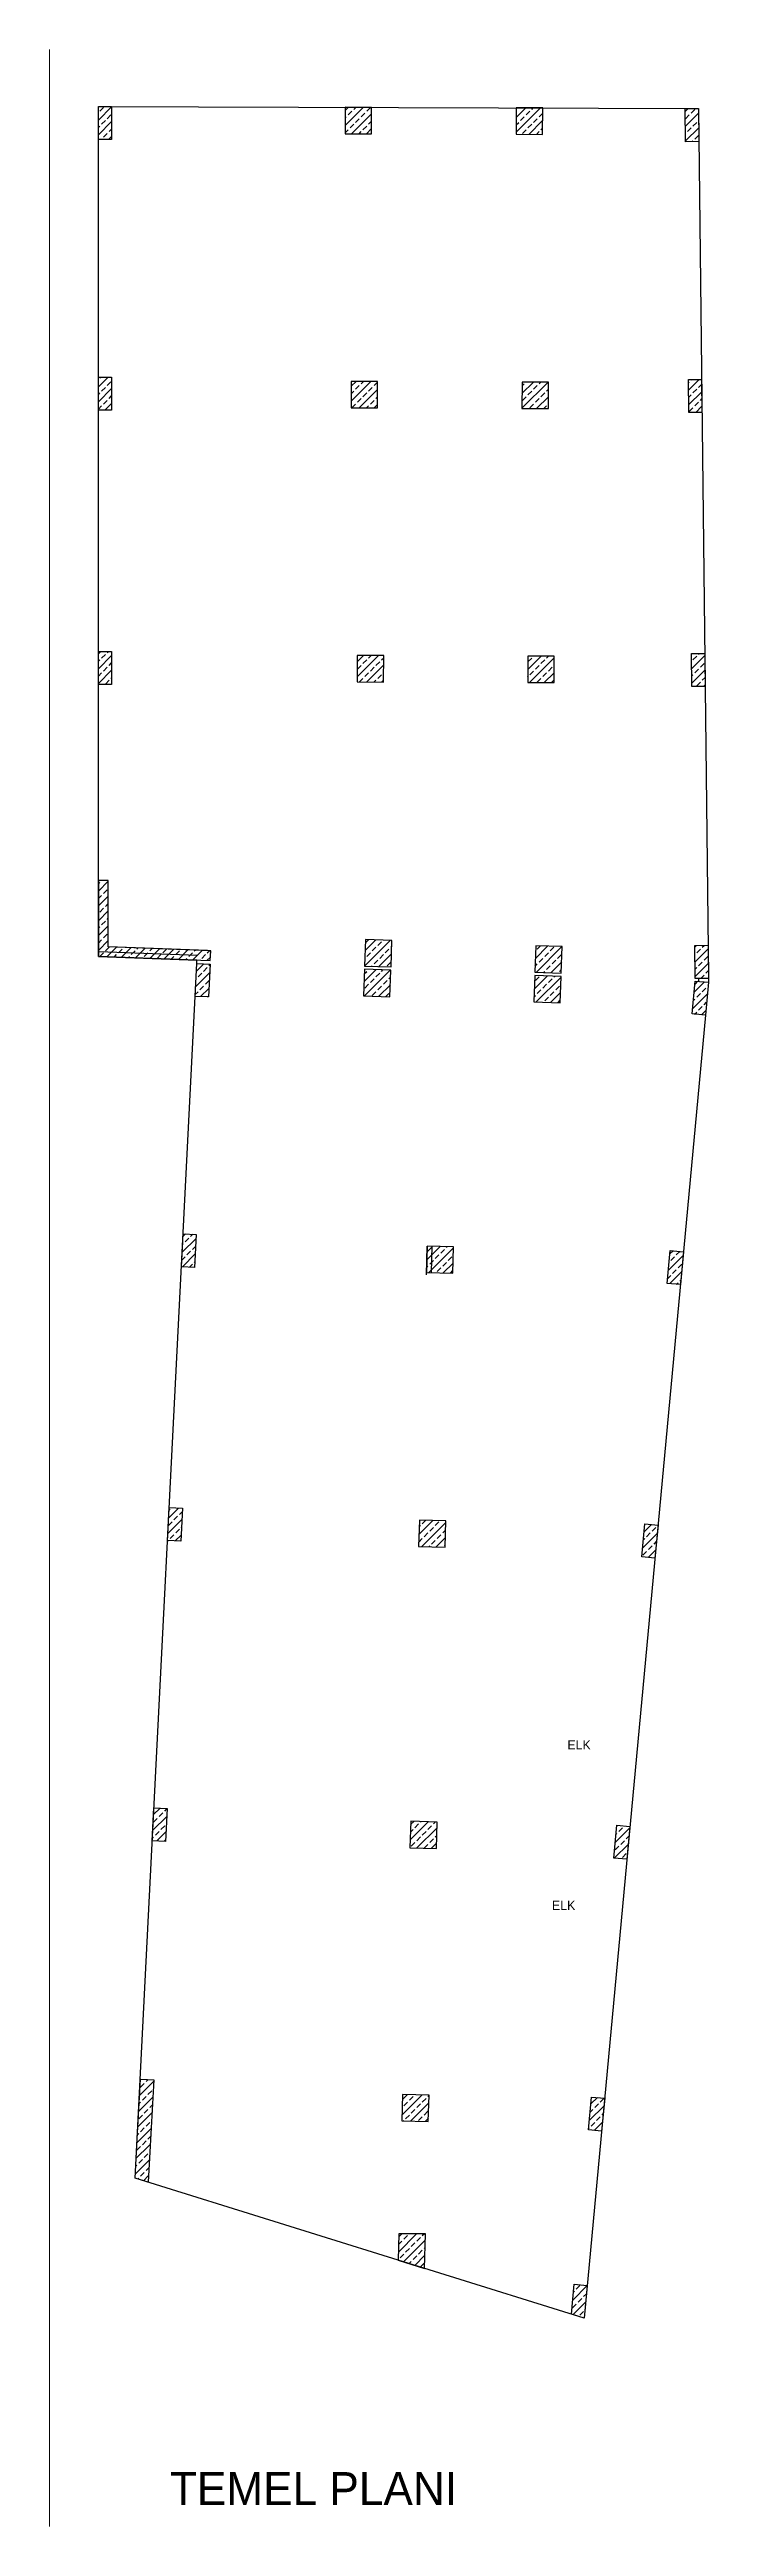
# Model space of a CAD drawing. Header units: centimetres. Extents: x 247996 to 315152, y -468471 to -440326.
# Drawn here: x 278382 to 280377, y -447827 to -440327 of the extents above; entities that cross this region are included whole.
import ezdxf

# ---------------------------------------------------------------- set-up
doc = ezdxf.new("R2010")
doc.units = ezdxf.units.CM
doc.layers.add('SCOTT-ANTED', color=144, linetype='Continuous', lineweight=0)
doc.layers.add('SCOTT-MKDU0', color=50, linetype='Continuous')
doc.styles.add('style1', font='AcadEref.ttf')

msp = doc.modelspace()

# ---------------------------------------------------------------- texts
at = {"layer": 'SCOTT-MKDU0', "color": 8, "ltscale": 0.03, "style": 'style1'}
for p in [(279949.9, -445473.9), (279903.1, -445959.9)]:
    msp.add_text('ELK', height=28, dxfattribs=at).set_placement(p)
at = {"layer": 'SCOTT-MKDU0', "color": 8, "ltscale": 0.03, "insert": (278746.4, -447661.9), "char_height": 100, "attachment_point": 1}
msp.add_mtext_dynamic_manual_height_columns('TEMEL PLANI', width=6918.504, gutter_width=6, heights=[0], dxfattribs=at)

# ---------------------------------------------------------------- linework, layer by layer
at = {"layer": 'SCOTT-ANTED'}
msp.add_line((278382, -440326.5), (278382, -447826.5), dxfattribs=at)
at = {"layer": 'SCOTT-MKDU0', "color": 8, "ltscale": 0.03}
for p, q in [((278530, -440498.9), (278570, -440498.9)), ((278530, -440598.9), (278530, -440498.9)), ((278530, -440540), (278570, -440500)), ((278530, -440584.9), (278570, -440544.9)), ((278534.1, -440513.4), (278545.4, -440502.2)), ((278539.7, -440552.7), (278551, -440541.5)), ((278556.6, -440535.9), (278567.8, -440524.6)), ((278570, -440498.9), (278570, -440598.9)), ((279277.3, -440501.5), (279277, -440581.5)), ((279277.1, -440556.2), (279331.6, -440501.7)), ((279277.1, -440533.7), (279280.6, -440530.3)), ((279277.2, -440511.2), (279286.9, -440501.5)), ((279357.3, -440501.7), (279277.3, -440501.5)), ((279286.2, -440524.6), (279297.4, -440513.4)), ((279296.7, -440581.5), (279357.2, -440521)), ((279303.1, -440507.8), (279309.3, -440501.6)), ((279308.7, -440547.1), (279319.9, -440535.9)), ((279325.5, -440530.3), (279336.7, -440519)), ((279342.3, -440513.4), (279353.6, -440502.2)), ((279348, -440552.7), (279357.1, -440543.6)), ((279357, -440581.7), (279357.3, -440501.7)), ((279795.3, -440503.2), (279795, -440583.2)), ((279795, -440577.1), (279868.6, -440503.5)), ((279795.1, -440554.6), (279802.6, -440547.1)), ((279795.2, -440532.1), (279823.9, -440503.3)), ((279795.2, -440509.5), (279797, -440507.8)), ((279875.3, -440503.5), (279795.3, -440503.2)), ((279808.2, -440541.5), (279819.4, -440530.3)), ((279825, -440524.6), (279836.3, -440513.4)), ((279833.7, -440583.4), (279875.1, -440541.9)), ((279841.9, -440507.8), (279846.3, -440503.4)), ((279847.5, -440547.1), (279858.7, -440535.9)), ((279864.3, -440530.3), (279875.2, -440519.4)), ((279875, -440583.5), (279875.3, -440503.5)), ((280306.8, -440505.6), (280346.8, -440505.1)), ((280307.9, -440605.6), (280306.8, -440505.6)), ((280306.9, -440514.2), (280315.7, -440505.5)), ((280307.4, -440558.6), (280347, -440519.1)), ((280307.7, -440535.9), (280319, -440524.6)), ((280324.6, -440519), (280335.8, -440507.8)), ((280330.2, -440558.3), (280341.4, -440547.1)), ((280346.8, -440505.1), (280347.9, -440605.1)), ((280347, -440541.5), (280347.2, -440541.3)), ((278530, -440562.4), (278534.1, -440558.3)), ((278570, -440598.9), (278530, -440598.9)), ((278538.4, -440598.9), (278539.7, -440597.6)), ((278545.4, -440592), (278556.6, -440580.8)), ((278560.9, -440598.9), (278570, -440589.8)), ((278562.2, -440575.2), (278570, -440567.3)), ((279277, -440578.8), (279286.2, -440569.5)), ((279277, -440581.5), (279357, -440581.7)), ((279291.8, -440563.9), (279303.1, -440552.7)), ((279319, -440581.6), (279325.5, -440575.2)), ((279331.1, -440569.5), (279342.3, -440558.3)), ((279341.4, -440581.7), (279357, -440566.1)), ((279795, -440583.2), (279875, -440583.5)), ((279813.8, -440580.8), (279825, -440569.5)), ((279830.6, -440563.9), (279841.9, -440552.7)), ((279856, -440583.5), (279864.3, -440575.2)), ((279869.9, -440569.5), (279875, -440564.4)), ((280307.7, -440580.8), (280307.7, -440580.8)), ((280307.9, -440603), (280347.5, -440563.5)), ((280347.9, -440605.1), (280307.9, -440605.6)), ((280313.3, -440575.2), (280324.6, -440563.9)), ((280328, -440605.3), (280330.2, -440603.2)), ((280335.8, -440597.6), (280347, -440586.4)), ((278530, -441348.2), (278559.3, -441318.9)), ((278530, -441318.9), (278570, -441318.9)), ((278530, -441418.9), (278530, -441318.9)), ((278530, -441393.1), (278570, -441353.1)), ((278530, -441370.7), (278534.1, -441366.5)), ((278534.1, -441321.6), (278536.8, -441318.9)), ((278539.7, -441360.9), (278551, -441349.7)), ((278556.6, -441344.1), (278567.8, -441332.9)), ((278570, -441318.9), (278570, -441418.9)), ((279295.5, -441331.4), (279295.2, -441411.4)), ((279295.3, -441391.2), (279354.8, -441331.6)), ((279295.4, -441346.1), (279310.1, -441331.5)), ((279295.4, -441368.6), (279303.1, -441360.9)), ((279375.5, -441331.7), (279295.5, -441331.4)), ((279308.7, -441355.3), (279319.9, -441344.1)), ((279319.9, -441411.5), (279375.4, -441355.9)), ((279325.5, -441338.5), (279332.5, -441331.5)), ((279331.1, -441377.8), (279342.3, -441366.5)), ((279348, -441360.9), (279359.2, -441349.7)), ((279364.8, -441344.1), (279375.5, -441333.4)), ((279375.2, -441411.7), (279375.5, -441331.7)), ((279812.6, -441333.3), (279812.3, -441413.3)), ((279812.3, -441412.9), (279891.7, -441333.6)), ((279812.5, -441367.9), (279846.9, -441333.4)), ((279892.6, -441333.6), (279812.6, -441333.3)), ((279812.6, -441345.3), (279819.4, -441338.5)), ((279830.6, -441372.2), (279841.9, -441360.9)), ((279847.5, -441355.3), (279858.7, -441344.1)), ((279864.3, -441338.5), (279869.3, -441333.5)), ((279869.9, -441377.8), (279881.2, -441366.5)), ((279886.8, -441360.9), (279892.5, -441355.2)), ((279892.3, -441413.6), (279892.6, -441333.6)), ((280316.2, -441325.6), (280356.2, -441325.2)), ((280317.3, -441425.6), (280316.2, -441325.6)), ((280316.3, -441335.5), (280319, -441332.9)), ((280316.6, -441357.7), (280349, -441325.2)), ((280316.8, -441379.9), (280324.6, -441372.2)), ((280317.1, -441402.1), (280356.6, -441362.5)), ((280324.6, -441327.2), (280326.3, -441325.5)), ((280330.2, -441366.5), (280341.4, -441355.3)), ((280347, -441349.7), (280356.4, -441340.3)), ((280356.2, -441325.2), (280357.3, -441425.2)), ((278530, -441415.6), (278539.7, -441405.8)), ((278570, -441418.9), (278530, -441418.9)), ((278545.4, -441400.2), (278556.6, -441389)), ((278549.1, -441418.9), (278570, -441398)), ((278562.2, -441383.4), (278570, -441375.6)), ((279295.2, -441411.4), (279375.2, -441411.7)), ((279297.5, -441411.4), (279308.7, -441400.2)), ((279314.3, -441394.6), (279325.5, -441383.4)), ((279342.2, -441411.6), (279348, -441405.8)), ((279353.6, -441400.2), (279364.8, -441389)), ((279364.6, -441411.6), (279375.2, -441401)), ((279370.4, -441383.4), (279375.3, -441378.5)), ((279812.3, -441413.3), (279892.3, -441413.6)), ((279813.8, -441389), (279825, -441377.8)), ((279836.3, -441411.4), (279847.5, -441400.2)), ((279853.1, -441394.6), (279864.3, -441383.4)), ((279856.7, -441413.5), (279892.5, -441377.7)), ((279879.1, -441413.5), (279886.8, -441405.8)), ((280357.3, -441425.2), (280317.3, -441425.6)), ((280319, -441422.7), (280330.2, -441411.4)), ((280335.8, -441405.8), (280347, -441394.6)), ((280338.7, -441425.4), (280357.1, -441406.9)), ((280352.6, -441389), (280356.9, -441384.7)), ((278530, -442156.4), (278537.6, -442148.8)), ((278530, -442148.8), (278570, -442148.8)), ((278530, -442248.8), (278530, -442148.8)), ((278530, -442201.3), (278570, -442161.3)), ((278530, -442178.9), (278534.1, -442174.8)), ((278539.7, -442169.1), (278551, -442157.9)), ((278545.4, -442208.4), (278556.6, -442197.2)), ((278556.6, -442152.3), (278560.1, -442148.8)), ((278562.2, -442191.6), (278570, -442183.8)), ((278570, -442148.8), (278570, -442248.8)), ((279313.7, -442161.5), (279313.4, -442241.5)), ((279313.5, -442226.1), (279377.9, -442161.7)), ((279313.6, -442181), (279333.1, -442161.5)), ((279393.7, -442161.7), (279313.7, -442161.5)), ((279314.3, -442202.8), (279325.5, -442191.6)), ((279331.1, -442186), (279342.3, -442174.8)), ((279342.9, -442241.6), (279393.6, -442190.8)), ((279348, -442169.1), (279355.5, -442161.6)), ((279353.6, -442208.4), (279364.8, -442197.2)), ((279370.4, -442191.6), (279381.6, -442180.4)), ((279387.2, -442174.8), (279393.7, -442168.3)), ((279393.4, -442241.7), (279393.7, -442161.7)), ((279829.9, -442163.2), (279829.7, -442243.2)), ((279829.8, -442203.7), (279870.1, -442163.4)), ((279909.9, -442163.5), (279829.9, -442163.2)), ((279830.6, -442180.4), (279841.9, -442169.1)), ((279835.1, -442243.3), (279909.9, -442168.4)), ((279847.5, -442163.5), (279847.7, -442163.3)), ((279853.1, -442202.8), (279864.3, -442191.6)), ((279869.9, -442186), (279881.2, -442174.8)), ((279886.8, -442169.1), (279892.5, -442163.5)), ((279892.4, -442208.4), (279903.6, -442197.2)), ((279909.2, -442191.6), (279909.9, -442191)), ((279909.7, -442243.5), (279909.9, -442163.5)), ((280325.9, -442155.5), (280365.8, -442155.1)), ((280325.9, -442156.6), (280327, -442155.5)), ((280327, -442255.5), (280325.9, -442155.5)), ((280326.4, -442201), (280365.9, -442161.5)), ((280330.2, -442174.8), (280341.4, -442163.5)), ((280347, -442157.9), (280349.7, -442155.3)), ((280352.6, -442197.2), (280363.9, -442186)), ((280365.8, -442155.1), (280367, -442255.1)), ((278530, -442246.2), (278570, -442206.2)), ((278530, -442223.8), (278539.7, -442214)), ((278570, -442248.8), (278530, -442248.8)), ((278551, -442247.7), (278562.2, -442236.5)), ((278567.8, -442230.9), (278570, -442228.7)), ((279313.4, -442241.5), (279393.4, -442241.7)), ((279320.5, -442241.5), (279331.1, -442230.9)), ((279336.7, -442225.3), (279348, -442214)), ((279365.3, -442241.6), (279370.4, -442236.5)), ((279376, -442230.9), (279387.2, -442219.7)), ((279387.6, -442241.7), (279393.5, -442235.9)), ((279392.9, -442214), (279393.5, -442213.4)), ((279829.7, -442226.2), (279830.6, -442225.3)), ((279829.7, -442243.2), (279909.7, -442243.5)), ((279836.3, -442219.7), (279847.5, -442208.4)), ((279858.7, -442242.1), (279869.9, -442230.9)), ((279875.6, -442225.3), (279886.8, -442214)), ((279879.9, -442243.4), (279909.8, -442213.5)), ((279902.2, -442243.5), (279909.2, -442236.5)), ((280326.6, -442223.2), (280330.2, -442219.7)), ((280326.9, -442245.4), (280366.4, -442205.9)), ((280367, -442255.1), (280327, -442255.5)), ((280335.8, -442214), (280347, -442202.8)), ((280341.4, -442253.3), (280352.6, -442242.1)), ((280358.2, -442236.5), (280366.7, -442228.1)), ((280362.1, -442255.1), (280366.9, -442250.3)), ((278560, -442843), (278530, -442843)), ((278530, -442843), (278530, -443072.8)), ((278530, -442874.9), (278560, -442844.9)), ((278530, -442852.4), (278534.1, -442848.3)), ((278545.4, -442882), (278556.6, -442870.7)), ((278560, -443043.9), (278560, -442843)), ((278530, -442897.3), (278539.7, -442887.6)), ((278530, -442919.8), (278560, -442889.8)), ((278530, -442964.7), (278560, -442934.7)), ((278534.1, -442938.1), (278545.4, -442926.9)), ((278551, -442921.2), (278560, -442912.2)), ((278530, -443009.6), (278560, -442979.6)), ((278530, -442987.1), (278534.1, -442983)), ((278530, -443032), (278539.7, -443022.3)), ((278530, -443054.5), (278560, -443024.5)), ((278539.7, -442977.4), (278551, -442966.1)), ((278545.4, -443016.7), (278556.6, -443005.4)), ((278556.6, -442960.5), (278560, -442957.1)), ((279338.8, -443021.7), (279335.9, -443101.7)), ((279335.9, -443101.6), (279413.2, -443024.4)), ((279337.6, -443055.1), (279369.9, -443022.8)), ((279338.4, -443031.8), (279348, -443022.3)), ((279418.8, -443024.6), (279338.8, -443021.7)), ((279415.9, -443104.5), (279418.8, -443024.6)), ((278530, -443072.8), (278868.4, -443085.3)), ((278530.3, -443072.9), (278828.7, -443083.6)), ((278530.9, -443057.9), (278829.5, -443068.6)), ((278534.1, -443072.8), (278545.4, -443061.6)), ((278551, -443055.9), (278562.2, -443044.7)), ((278555.6, -443073.8), (278584.6, -443044.8)), ((278869.9, -443055.3), (278560, -443043.9)), ((278860, -443054.6), (278560.1, -443043.8)), ((278577.3, -443074.6), (278584.6, -443067.2)), ((278590.3, -443061.6), (278601.5, -443050.3)), ((278598.9, -443075.4), (278627.9, -443046.4)), ((278620.6, -443076.2), (278623.9, -443072.8)), ((278629.5, -443067.2), (278640.8, -443055.9)), ((278642.2, -443077), (278671.2, -443048)), ((278646.4, -443050.3), (278649.5, -443047.2)), ((278668.8, -443072.8), (278680.1, -443061.6)), ((278685.5, -443078.6), (278714.5, -443049.6)), ((278685.7, -443055.9), (278692.8, -443048.8)), ((278708.1, -443078.4), (278719.3, -443067.2)), ((278725, -443061.6), (278736.1, -443050.4)), ((278728.8, -443080.1), (278757.8, -443051.2)), ((278750.5, -443080.9), (278758.6, -443072.8)), ((278764.2, -443067.2), (278775.5, -443055.9)), ((278772.1, -443081.7), (278801.1, -443052.8)), ((278793.8, -443082.5), (278797.9, -443078.4)), ((278803.5, -443072.8), (278814.8, -443061.6)), ((278815.4, -443083.3), (278844.4, -443054.4)), ((278820.4, -443055.9), (278822.7, -443053.6)), ((278822.9, -443193.4), (278827.9, -443093.5)), ((278826.8, -443116.9), (278849.1, -443094.6)), ((278827.9, -443093.5), (278867.9, -443095.5)), ((278837.1, -443084.1), (278837.2, -443084)), ((278842.8, -443078.4), (278854, -443067.2)), ((278858.7, -443084.9), (278868.9, -443074.7)), ((278859.7, -443061.6), (278866, -443055.2)), ((278860, -443055), (278860, -443054.6)), ((278867.9, -443095.5), (278862.8, -443195.4)), ((278865.3, -443100.8), (278867.7, -443098.4)), ((278868.4, -443085.3), (278869.9, -443055.3)), ((279342.3, -443072.8), (279353.6, -443061.6)), ((279359.2, -443055.9), (279370.4, -443044.7)), ((279364.8, -443095.2), (279376, -443084)), ((279376, -443039.1), (279387.2, -443027.9)), ((279379.3, -443103.2), (279417.3, -443065.2)), ((279381.6, -443078.4), (279392.9, -443067.2)), ((279398.5, -443061.6), (279409.7, -443050.3)), ((279404.1, -443100.8), (279415.3, -443089.6)), ((279415.3, -443044.7), (279418.1, -443041.9)), ((279854.4, -443040.2), (279851.5, -443120.1)), ((279852.2, -443101.8), (279858.7, -443095.2)), ((279853, -443078.5), (279890.1, -443041.4)), ((279934.3, -443043), (279854.4, -443040.2)), ((279856.1, -443120.3), (279933.4, -443043)), ((279858.7, -443050.3), (279868.4, -443040.7)), ((279864.3, -443089.6), (279875.6, -443078.4)), ((279881.2, -443072.8), (279892.4, -443061.6)), ((279898, -443055.9), (279909.2, -443044.7)), ((279899.5, -443121.8), (279932.7, -443088.6)), ((279903.6, -443095.2), (279914.8, -443084)), ((279920.5, -443078.4), (279931.7, -443067.2)), ((279931.5, -443123), (279934.3, -443043)), ((280335.8, -443039.4), (280375.8, -443038.9)), ((280337, -443139.4), (280335.8, -443039.4)), ((280335.9, -443044.6), (280341.2, -443039.3)), ((280336.4, -443089), (280375.9, -443049.5)), ((280336.9, -443133.4), (280376.5, -443093.9)), ((280341.4, -443061.6), (280352.6, -443050.3)), ((280347, -443100.8), (280358.2, -443089.6)), ((280358.2, -443044.7), (280363.9, -443039.1)), ((280363.9, -443084), (280375.1, -443072.8)), ((280375.8, -443038.9), (280377, -443138.9)), ((278824.4, -443164.2), (278866.5, -443122)), ((278825.6, -443140.6), (278826, -443140.1)), ((278831.6, -443134.5), (278842.8, -443123.3)), ((278837.2, -443173.8), (278848.4, -443162.6)), ((278839.3, -443194.2), (278864.1, -443169.3)), ((278848.4, -443117.7), (278859.7, -443106.5)), ((278854, -443157), (278865.3, -443145.8)), ((279335.6, -443111.6), (279332.7, -443191.6)), ((279334.3, -443148.2), (279369.6, -443112.9)), ((279335.1, -443124.9), (279342.3, -443117.7)), ((279415.5, -443114.5), (279335.6, -443111.6)), ((279335.7, -443191.7), (279413, -443114.4)), ((279335.9, -443101.7), (279415.9, -443104.5)), ((279336.7, -443168.2), (279348, -443157)), ((279353.6, -443151.4), (279364.8, -443140.1)), ((279357.6, -443102.4), (279359.2, -443100.8)), ((279370.4, -443134.5), (279381.6, -443123.3)), ((279376, -443173.8), (279387.2, -443162.6)), ((279379, -443193.3), (279414, -443158.3)), ((279387.2, -443117.7), (279391.3, -443113.6)), ((279392.9, -443157), (279404.1, -443145.8)), ((279409.7, -443140.1), (279414.8, -443135)), ((279412.7, -443194.5), (279415.5, -443114.5)), ((279851.2, -443130.1), (279848.3, -443210)), ((279849.7, -443171.6), (279889.8, -443131.5)), ((279931.1, -443133), (279851.2, -443130.1)), ((279851.5, -443120.1), (279931.5, -443123)), ((279853.1, -443145.8), (279864.3, -443134.5)), ((279855.9, -443210.3), (279931, -443135.2)), ((279858.7, -443185), (279869.9, -443173.8)), ((279875.6, -443168.2), (279886.8, -443157)), ((279877.8, -443121), (279881.2, -443117.7)), ((279886.8, -443112.1), (279898, -443100.8)), ((279892.4, -443151.4), (279903.6, -443140.1)), ((279909.2, -443134.5), (279911.5, -443132.3)), ((279914.8, -443173.8), (279926.1, -443162.6)), ((279926.1, -443117.7), (279931.9, -443111.9)), ((279928.3, -443212.9), (279931.1, -443133)), ((280328, -443246.7), (280337.3, -443147.1)), ((280334.1, -443181.1), (280365.5, -443149.8)), ((280336.4, -443156.3), (280344.9, -443147.9)), ((280336.6, -443111.2), (280341.4, -443106.5)), ((280377, -443138.9), (280337, -443139.4)), ((280337.3, -443147.1), (280377.1, -443150.8)), ((280347.1, -443139.3), (280347.2, -443149.5)), ((280353.6, -443139.2), (280363.9, -443128.9)), ((280358.2, -443179.4), (280369.5, -443168.2)), ((280377.1, -443150.8), (280367.9, -443250.4)), ((280369.5, -443123.3), (280376.7, -443116.1)), ((280375.1, -443162.6), (280376.1, -443161.6)), ((280376.3, -443138.9), (280377, -443138.3)), ((278862.8, -443195.4), (278822.9, -443193.4)), ((278823.2, -443187.9), (278831.6, -443179.4)), ((278860.7, -443195.3), (278862.9, -443193)), ((279332.7, -443191.6), (279412.7, -443194.5)), ((279359.2, -443190.7), (279370.4, -443179.4)), ((279400.7, -443194), (279409.7, -443185)), ((279848.3, -443210), (279928.3, -443212.9)), ((279848.8, -443194.9), (279853.1, -443190.7)), ((279881.2, -443207.5), (279892.4, -443196.3)), ((279898, -443190.7), (279909.2, -443179.4)), ((279899.2, -443211.9), (279929.4, -443181.7)), ((279920.9, -443212.6), (279928.5, -443205)), ((280367.9, -443250.4), (280328, -443246.7)), ((280329.5, -443230.6), (280373.8, -443186.3)), ((280331.8, -443205.8), (280335.8, -443201.9)), ((280335.2, -443247.4), (280341.4, -443241.2)), ((280341.4, -443196.3), (280352.6, -443185)), ((280347, -443235.6), (280358.2, -443224.3)), ((280355.7, -443249.3), (280369.2, -443235.8)), ((280363.9, -443218.7), (280371.5, -443211.1)), ((278781.3, -444012.4), (278786.4, -443912.5)), ((278785.9, -443921), (278794.1, -443912.9)), ((278786.4, -443912.5), (278826.3, -443914.6)), ((278809.1, -443920.3), (278815.4, -443914)), ((278826.3, -443914.6), (278821.3, -444014.4)), ((278782.4, -443992), (278792.3, -443982)), ((278783.6, -443968.3), (278825.7, -443926.2)), ((278784.2, -444012.5), (278823.3, -443973.5)), ((278784.8, -443944.7), (278786.7, -443942.7)), ((278792.3, -443937.1), (278803.5, -443925.9)), ((278797.9, -443976.4), (278809.1, -443965.2)), ((278814.8, -443959.6), (278824.5, -443949.8)), ((278820.4, -443998.9), (278822.1, -443997.1)), ((279523.1, -444037), (279525.6, -443949.6)), ((279525.6, -443949.6), (279523.3, -444029.5)), ((279524.4, -443990.8), (279564.5, -443950.7)), ((279605.6, -443951.8), (279525.6, -443949.6)), ((279527.6, -443965.2), (279538.8, -443954)), ((279530.4, -444029.7), (279605.5, -443954.6)), ((279533.2, -444004.5), (279544.4, -443993.3)), ((279538.3, -444029.9), (279540.6, -443950)), ((279550, -443987.6), (279561.2, -443976.4)), ((279566.9, -443970.8), (279578.1, -443959.6)), ((279572.5, -444010.1), (279583.7, -443998.9)), ((279583.7, -443954), (279586.4, -443951.3)), ((279589.3, -443993.3), (279600.5, -443982)), ((279603.3, -444031.8), (279605.6, -443951.8)), ((280252.2, -444062.7), (280261.5, -443963.1)), ((280255.9, -444022.6), (280300.2, -443978.3)), ((280260.5, -443973.1), (280269.8, -443963.9)), ((280261.5, -443963.1), (280301.3, -443966.8)), ((280262.8, -443993.3), (280274, -443982)), ((280279.7, -443976.4), (280290.3, -443965.8)), ((280301.3, -443966.8), (280292, -444066.4)), ((278821.3, -444014.4), (278781.3, -444012.4)), ((278805.6, -444013.6), (278814.8, -444004.5)), ((279523.3, -444029.5), (279603.3, -444031.8)), ((279523.8, -444013.9), (279527.6, -444010.1)), ((279555.6, -444026.9), (279566.9, -444015.7)), ((279574, -444031), (279604.2, -444000.9)), ((279595.9, -444031.6), (279603.5, -444024)), ((280292, -444066.4), (280252.2, -444062.7)), ((280253.6, -444047.4), (280262.8, -444038.2)), ((280260, -444063.4), (280295.6, -444027.8)), ((280268.4, -444032.6), (280279.7, -444021.3)), ((280280.6, -444065.3), (280285.3, -444060.6)), ((280285.3, -444015.7), (280296.5, -444004.5)), ((280290.9, -444055), (280293.3, -444052.6)), ((278739.3, -444841.4), (278744.4, -444741.6)), ((278742.8, -444772.4), (278772.2, -444743)), ((278744, -444748.8), (278747.4, -444745.4)), ((278744.4, -444741.6), (278784.3, -444743.6)), ((278784.3, -444743.6), (278779.2, -444843.4)), ((278740.4, -444819.7), (278782.6, -444777.5)), ((278741.8, -444795.9), (278753, -444784.6)), ((278747.4, -444835.2), (278758.6, -444823.9)), ((278758.6, -444779), (278769.9, -444767.8)), ((278762.4, -444842.6), (278780.2, -444824.8)), ((278764.2, -444818.3), (278775.5, -444807.1)), ((278775.5, -444762.2), (278783.8, -444753.9)), ((278781.1, -444801.5), (278781.4, -444801.2)), ((279501.8, -444779.2), (279499.5, -444859.2)), ((279500.6, -444822.9), (279543, -444780.4)), ((279501.2, -444799.7), (279505.1, -444795.9)), ((279581.8, -444781.5), (279501.8, -444779.2)), ((279508.9, -444859.5), (279581.6, -444786.7)), ((279510.7, -444790.3), (279521.2, -444779.8)), ((279516.3, -444829.5), (279527.6, -444818.3)), ((279533.2, -444812.7), (279544.4, -444801.5)), ((279550, -444795.9), (279561.2, -444784.6)), ((279555.6, -444835.2), (279566.9, -444823.9)), ((279572.5, -444818.3), (279581, -444809.8)), ((279579.5, -444861.5), (279581.8, -444781.5)), ((280175.3, -444890.5), (280184.5, -444790.9)), ((280177.7, -444864.1), (280222, -444819.8)), ((280182.3, -444814.6), (280204.2, -444792.7)), ((280184.5, -444790.9), (280224.4, -444794.6)), ((280189.9, -444829.5), (280201.1, -444818.3)), ((280206.7, -444812.7), (280217.9, -444801.5)), ((280224.4, -444794.6), (280215.1, -444894.2)), ((280223.5, -444795.9), (280224.3, -444795.1)), ((278779.2, -444843.4), (278739.3, -444841.4)), ((278741.1, -444841.5), (278741.8, -444840.8)), ((279499.5, -444859.2), (279579.5, -444861.5)), ((279499.9, -444846), (279510.7, -444835.2)), ((279530.7, -444860.1), (279533.2, -444857.6)), ((279538.8, -444852), (279550, -444840.8)), ((279552.5, -444860.7), (279580.3, -444832.9)), ((279578.1, -444857.6), (279579.7, -444856)), ((280215.1, -444894.2), (280175.3, -444890.5)), ((280178.6, -444885.7), (280189.9, -444874.5)), ((280180, -444839.4), (280184.2, -444835.2)), ((280194.5, -444892.3), (280217.4, -444869.3)), ((280195.5, -444868.8), (280206.7, -444857.6)), ((280212.3, -444852), (280219.7, -444844.6)), ((278693.1, -445750.1), (278698.1, -445650.2)), ((278694.8, -445718.5), (278736.9, -445676.4)), ((278696.9, -445693.9), (278708.1, -445682.7)), ((278697.1, -445671.2), (278717.2, -445651.2)), ((278698.1, -445650.2), (278738.1, -445652.2)), ((278702.5, -445733.2), (278713.7, -445722)), ((278707.3, -445750.8), (278734.5, -445723.7)), ((278713.7, -445677.1), (278725, -445665.8)), ((278719.3, -445716.3), (278730.6, -445705.1)), ((278730.6, -445660.2), (278738.1, -445652.7)), ((278738.1, -445652.2), (278733, -445752.1)), ((279475.7, -445691.2), (279473.4, -445771.2)), ((279474.1, -445747.4), (279528.7, -445692.7)), ((279474.8, -445724.3), (279482.7, -445716.3)), ((279475.4, -445701.1), (279485.1, -445691.5)), ((279555.7, -445693.5), (279475.7, -445691.2)), ((279488.3, -445710.7), (279499.5, -445699.5)), ((279494.6, -445771.8), (279555.2, -445711.2)), ((279505.1, -445693.9), (279506.9, -445692.1)), ((279510.7, -445733.2), (279522, -445722)), ((279527.6, -445716.3), (279538.8, -445705.1)), ((279544.4, -445699.5), (279550.5, -445693.4)), ((279553.4, -445773.5), (279555.7, -445693.5)), ((280090.4, -445802.8), (280099.6, -445703.2)), ((280094.9, -445755.2), (280139.2, -445710.9)), ((280099.5, -445705.7), (280101.7, -445703.4)), ((280099.6, -445703.2), (280139.4, -445706.9)), ((280105.7, -445722), (280116.9, -445710.7)), ((280139.4, -445706.9), (280130.2, -445806.5)), ((278733, -445752.1), (278693.1, -445750.1)), ((278693.6, -445742.1), (278696.9, -445738.8)), ((278728.7, -445751.9), (278733.3, -445747.3)), ((279473.4, -445771.2), (279553.4, -445773.5)), ((279477.1, -445766.9), (279488.3, -445755.6)), ((279493.9, -445750), (279505.1, -445738.8)), ((279516.4, -445772.4), (279527.6, -445761.3)), ((279533.2, -445755.6), (279544.4, -445744.4)), ((279538.2, -445773), (279553.8, -445757.4)), ((279550, -445738.8), (279554.5, -445734.3)), ((280092, -445803), (280134.5, -445760.4)), ((280094.4, -445778.1), (280105.7, -445766.9)), ((280097.2, -445730.4), (280100.1, -445727.6)), ((280111.3, -445761.3), (280122.5, -445750)), ((280116.9, -445800.5), (280128.1, -445789.3)), ((280128.1, -445744.4), (280136.9, -445735.7)), ((280130.2, -445806.5), (280090.4, -445802.8)), ((278646.5, -446672.2), (278657.4, -446472.5)), ((278657.3, -446474.3), (278659.1, -446472.5)), ((278657.4, -446472.5), (278697.4, -446474.5)), ((278674.4, -446479.7), (278680.5, -446473.6)), ((278697.4, -446474.5), (278686.4, -446674.3)), ((278652.1, -446569.3), (278694.5, -446527)), ((278653.4, -446545.6), (278657.6, -446541.4)), ((278654.7, -446521.8), (278697.1, -446479.5)), ((278657.6, -446496.5), (278668.8, -446485.3)), ((278663.2, -446535.8), (278674.4, -446524.6)), ((278680.1, -446519), (278691.3, -446507.7)), ((279451.1, -446518.5), (279448.9, -446598.5)), ((279449.4, -446580.3), (279509.5, -446520.2)), ((279450.7, -446534.1), (279465.8, -446519)), ((279531.1, -446520.8), (279451.1, -446518.5)), ((279454.6, -446552.6), (279465.8, -446541.4)), ((279471.4, -446535.8), (279482.7, -446524.6)), ((279475.3, -446599.3), (279530.4, -446544.1)), ((279493.9, -446558.2), (279505.1, -446547)), ((279510.7, -446541.4), (279522, -446530.2)), ((279527.6, -446524.6), (279531.1, -446521)), ((279528.8, -446600.8), (279531.1, -446520.8)), ((280013.9, -446625.8), (280023.1, -446526.2)), ((280021.2, -446547.3), (280040.7, -446527.8)), ((280023.1, -446526.2), (280063, -446529.9)), ((280032.7, -446558.2), (280043.9, -446547)), ((280049.5, -446541.4), (280060.8, -446530.2)), ((280063, -446529.9), (280053.7, -446629.5)), ((278646.9, -446664.4), (278689.3, -446622)), ((278649.5, -446616.9), (278691.9, -446574.5)), ((278652, -446591.9), (278663.2, -446580.7)), ((278657.6, -446631.2), (278668.8, -446620)), ((278668.8, -446575.1), (278680.1, -446563.9)), ((278674.4, -446614.4), (278685.7, -446603.1)), ((278685.7, -446558.2), (278693.2, -446550.7)), ((279448.9, -446598.5), (279528.8, -446600.8)), ((279453.5, -446598.6), (279454.6, -446597.5)), ((279460.2, -446591.9), (279471.4, -446580.7)), ((279477.1, -446575.1), (279488.3, -446563.9)), ((279499.5, -446597.5), (279510.7, -446586.3)), ((279516.3, -446580.7), (279527.6, -446569.5)), ((279519, -446600.5), (279529.1, -446590.4)), ((280014.5, -446621.4), (280015.9, -446620)), ((280016.7, -446596.7), (280060.9, -446552.5)), ((280019, -446572), (280027.1, -446563.9)), ((280021.5, -446614.4), (280032.7, -446603.1)), ((280030.9, -446627.4), (280056.4, -446601.9)), ((280038.3, -446597.5), (280049.5, -446586.3)), ((280055.2, -446580.7), (280058.7, -446577.2)), ((278641.4, -446772.1), (278646.5, -446672.2)), ((278644.5, -446711.7), (278682.2, -446674)), ((278646.4, -446687.3), (278657.6, -446676.1)), ((278648.2, -446640.6), (278652, -446636.8)), ((278661.3, -446672.9), (278661.3, -446672.9)), ((278661.3, -446673), (278661.3, -446673)), ((278663.2, -446670.5), (278674.4, -446659.3)), ((278668.8, -446709.8), (278680.1, -446698.6)), ((278680.1, -446653.7), (278688, -446645.7)), ((278686.4, -446674.2), (278680.8, -446784.4)), ((278682.2, -446674), (278686.7, -446669.5)), ((280053.7, -446629.5), (280013.9, -446625.8)), ((280051.5, -446629.3), (280054.2, -446626.6)), ((278680.8, -446784.4), (278641.4, -446772.1)), ((278642.1, -446759), (278684.3, -446716.8)), ((278643.3, -446735.3), (278646.4, -446732.2)), ((278649.1, -446774.4), (278652, -446771.5)), ((278652, -446726.6), (278663.2, -446715.4)), ((278657.6, -446765.9), (278668.8, -446754.7)), ((278666.2, -446779.8), (278681.9, -446764.1)), ((278674.4, -446749.1), (278683.1, -446740.5)), ((279439.9, -446940.4), (279437.6, -447020.3)), ((279438.3, -446995.5), (279493.4, -446940.4)), ((279439, -446972.4), (279449, -446962.4)), ((279439.7, -446949.2), (279448.5, -446940.4)), ((279519.9, -446940.4), (279439.9, -446940.4)), ((279453.4, -447025.3), (279519.4, -446959.3)), ((279454.6, -446956.7), (279465.8, -446945.5)), ((279460.2, -446996), (279471.4, -446984.8)), ((279477.1, -446979.2), (279488.3, -446968)), ((279493.9, -446962.4), (279505.1, -446951.1)), ((279499.5, -447001.6), (279510.7, -446990.4)), ((279510.7, -446945.5), (279515.8, -446940.4)), ((279516.3, -446984.8), (279518.7, -446982.4)), ((279516.9, -447045.1), (279519.9, -446940.4)), ((279437.6, -447020.3), (279516.9, -447045.1)), ((279437.7, -447018.6), (279437.8, -447018.5)), ((279443.4, -447012.9), (279454.6, -447001.6)), ((279470.6, -447030.6), (279477.1, -447024.1)), ((279482.7, -447018.5), (279493.9, -447007.3)), ((279487.7, -447035.9), (279518.1, -447005.5)), ((279505.1, -447040.9), (279516.3, -447029.7)), ((279962, -447183.9), (279970.5, -447092.8)), ((279966, -447141.3), (280010.3, -447097)), ((279966.9, -447185.4), (280005.7, -447146.5)), ((279968.3, -447116.6), (279971, -447113.9)), ((279970.5, -447092.8), (280010.3, -447096.5)), ((279976.6, -447108.3), (279987.8, -447097.1)), ((279982.2, -447147.6), (279993.4, -447136.4)), ((279999, -447130.7), (280008, -447121.8)), ((280010.3, -447096.5), (280001.1, -447196)), ((280001.1, -447196), (279962, -447183.9)), ((279965.4, -447164.4), (279976.6, -447153.2)), ((279987.8, -447186.9), (279999, -447175.6))]:
    msp.add_line(p, q, dxfattribs=at)
msp.add_lwpolyline([(278530, -440498.9), (280346.8, -440505.1), (280377, -443138.9), (280377.1, -443150.8), (280368, -443250.4), (280001.1, -447196), (278641.4, -446772.1), (278827.9, -443093.5), (278827.9, -443083.8), (278530.3, -443072.9), (278530, -440498.9)], dxfattribs=at)

msp.set_redraw_order([(e.dxf.handle, doc.entitydb.next_handle()) for e in msp.query("TEXT MTEXT ATTDEF DIMENSION ARC_DIMENSION")])  # texts and dimensions are drawn at this point

doc.saveas('drawing.dxf')
